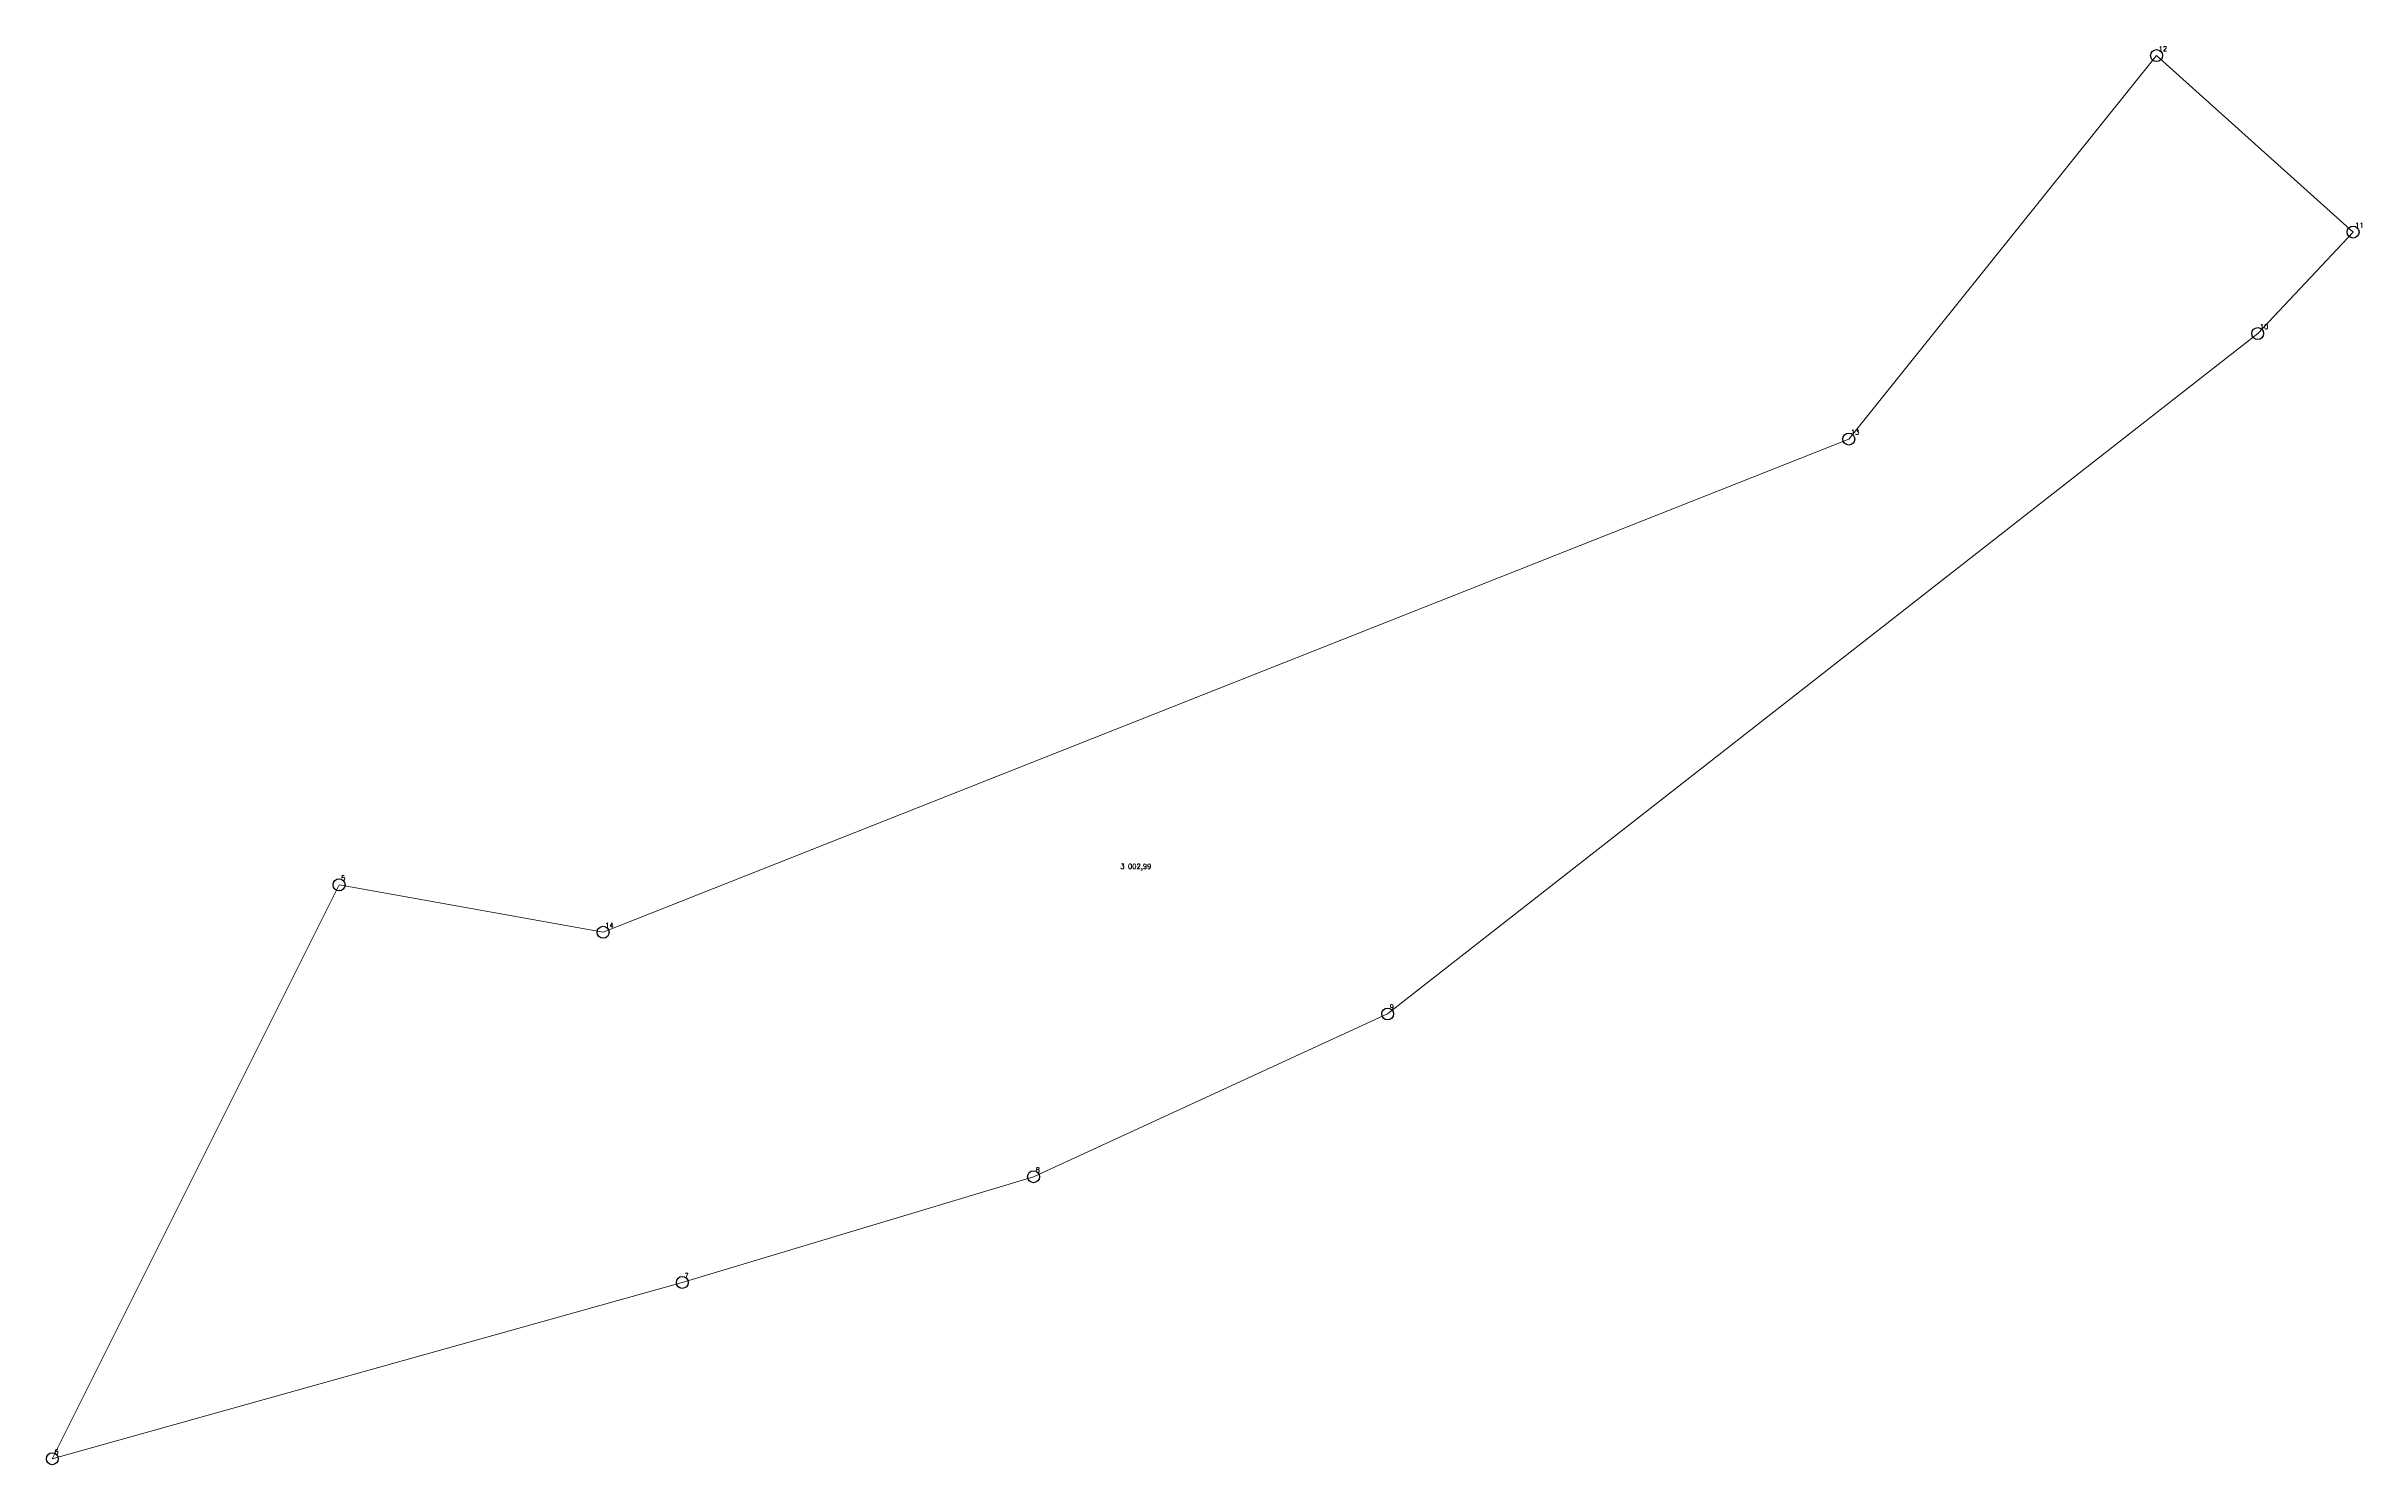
# Model space of a CAD drawing. Extents: x 1392715 to 1399949, y 356205 to 360837.
# Drawn here: x 1396054.8 to 1396200.1, y 359876.8 to 359965.8 of the extents above; entities that cross this region are included whole.
import ezdxf

# ---------------------------------------------------------------- set-up
doc = ezdxf.new("R2010")
doc.units = 0
doc.header["$PDMODE"] = 33
doc.header["$PDSIZE"] = 0.75
doc.layers.add('10 - ценные фрагменты благоустройства', color=7, linetype='Continuous')
doc.styles.get("Standard").update_dxf_attribs({"font": 'simplex.shx'})

msp = doc.modelspace()

# ---------------------------------------------------------------- linework, layer by layer
at = {"layer": '10 - ценные фрагменты благоустройства', "color": 7, "lineweight": 20}
msp.add_lwpolyline([(1396073.17, 359913.17), (1396089.75, 359910.19), (1396167.95, 359941.16), (1396187.27, 359965.24), (1396199.61, 359954.16), (1396193.62, 359947.79), (1396139, 359905.06), (1396116.77, 359894.84), (1396094.72, 359888.2), (1396055.17, 359877.13), (1396073.17, 359913.17)], close=True, dxfattribs=at)
at = {"layer": '10 - ценные фрагменты благоустройства'}
for p in [(1396187.27, 359965.24), (1396199.61, 359954.16), (1396193.62, 359947.79), (1396167.95, 359941.16), (1396073.17, 359913.17), (1396089.75, 359910.19), (1396139, 359905.06), (1396116.77, 359894.84), (1396094.72, 359888.2), (1396055.17, 359877.13)]:
    msp.add_point(p, dxfattribs=at)

# ---------------------------------------------------------------- texts
at = {"layer": '10 - ценные фрагменты благоустройства', "color": 7}
for s, p in [('12', (1396187.4, 359965.51)), ('11', (1396199.74, 359954.43)), ('10', (1396193.75, 359948.07)), ('13', (1396168.08, 359941.44)), ('3 002,99', (1396122.22, 359914.17)), ('5', (1396073.3, 359913.44)), ('14', (1396089.88, 359910.47)), ('9', (1396139.13, 359905.34)), ('8', (1396116.9, 359895.11)), ('7', (1396094.85, 359888.48)), ('6', (1396055.3, 359877.41))]:
    msp.add_text(s, height=0.311, dxfattribs=at).set_placement(p)

doc.saveas('drawing.dxf')
